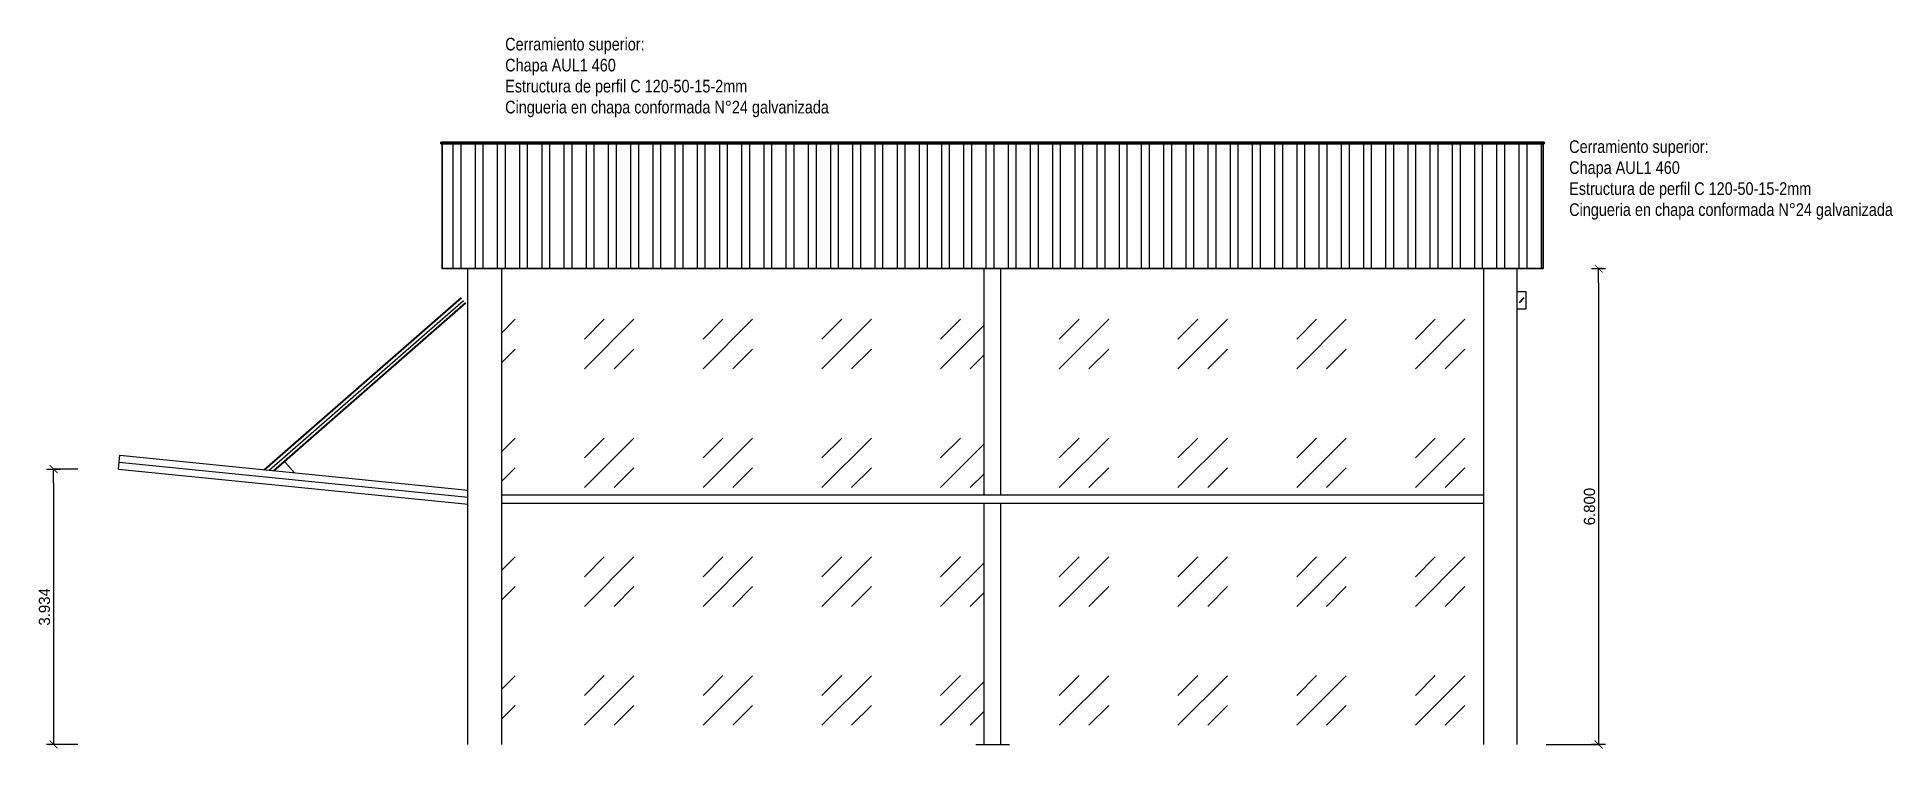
# Model space of a CAD drawing. Header units: millimetres. Extents: x -20 to 118, y -57 to 37.
# Drawn here: x 24.42 to 50.95, y -56.55 to -46.39 of the extents above; entities that cross this region are included whole.
import ezdxf

# ---------------------------------------------------------------- set-up
doc = ezdxf.new("R2010")
doc.units = ezdxf.units.MM
doc.linetypes.add('ES00-PB-CAJA EDIFICADA$0$HIDDEN2', pattern=[0.1875, 0.125, -0.0625])
doc.linetypes.add('RAYITAS', pattern=[0.375, 0.25, -0.125])
doc.layers.get('0').update_dxf_attribs({"linetype": 'CONTINUOUS'})
doc.layers.get('Defpoints').update_dxf_attribs({"linetype": 'CONTINUOUS'})
doc.layers.add('TEXTO', color=7, linetype='CONTINUOUS', lineweight=25)
doc.dimstyles.new('CABREADAS', dxfattribs={"dimtxt": 0.16, "dimasz": 0.2, "dimexe": 0, "dimexo": 0.05, "dimgap": 0.05, "dimtad": 1, "dimdec": 3, "dimzin": 0, "dimdsep": 46, "dimtxsty": 'Standard', "dimblk": 'COTA_N', "dimcen": 0.1, "dimclrd": 256, "dimclrt": 256, "dimadec": 0, "dimazin": 0, "dimtfac": 1, "dimtdec": 3, "dimtix": 1, "dimtmove": 2, "dimatfit": 3, "dimldrblk": 'COTA_N', "dimfxl": 0, "dimtolj": 1, "dimtzin": 0, "dimarcsym": 0})

msp = doc.modelspace()

# ---------------------------------------------------------------- texts
at = {"layer": 'TEXTO', "char_height": 0.18, "width": 6.233314, "attachment_point": 4}
for insert in [(31.1111, -46.9627), (46.3229, -48.427)]:
    msp.add_mtext('{\\fArial Narrow|b0|i0|c0|p34;Cerramiento superior:\\PChapa AUL1 460\\PEstructura de perfil C 120-50-15-2mm\\PCingueria en chapa conformada N°24 galvanizada}', dxfattribs=dict(at, insert=insert))

# ---------------------------------------------------------------- blocks, each defined once
blk = doc.blocks.new('COTA_N')
for p, q in [((-1, 0), (0, 0)), ((0, 0.5), (0, -0.5))]:
    blk.add_line(p, q)
at = {"const_width": 0.065}
blk.add_lwpolyline([(0.14, 0.14), (0.28, 0.28), (0, 0), (-0.14, -0.14), (-0.28, -0.28)], dxfattribs=at)
blk = doc.blocks.new('*D210')
at = {"color": 0, "lineweight": -2, "transparency": 16777216}
for p, q in [((46.794, -49.693), (46.744, -49.693)), ((45.996, -56.493), (46.744, -56.493))]:
    blk.add_line(p, q, dxfattribs=at)
at = {"lineweight": -2, "transparency": 16777216}
blk.add_line((46.744, -49.893), (46.744, -56.293), dxfattribs=at)
at = {"layer": 'Defpoints', "color": 0, "transparency": 16777216}
for p in [(46.744, -49.693), (45.946, -56.493), (46.744, -56.493)]:
    blk.add_point(p, dxfattribs=at)
at = {"lineweight": -2, "transparency": 16777216, "xscale": 0.2, "yscale": 0.2, "zscale": 0.2}
for p, rotation in [((46.744, -49.693), 90), ((46.744, -56.493), 270)]:
    blk.add_blockref('COTA_N', p, dxfattribs=dict(at, rotation=rotation))
at = {"transparency": 16777216, "insert": (46.614, -53.093), "char_height": 0.16, "attachment_point": 5, "rotation": 90}
blk.add_mtext('\\A1;6.800', dxfattribs=at)
blk = doc.blocks.new('*D359')
at = {"color": 0, "lineweight": -2, "transparency": 16777216}
for p, q in [((25.001, -52.559), (24.655, -52.559)), ((25.001, -56.493), (24.655, -56.493))]:
    blk.add_line(p, q, dxfattribs=at)
at = {"lineweight": -2, "transparency": 16777216}
blk.add_line((24.655, -52.759), (24.655, -56.293), dxfattribs=at)
at = {"layer": 'Defpoints', "color": 0, "transparency": 16777216}
for p in [(25.051, -52.559), (24.655, -56.493), (25.051, -56.493)]:
    blk.add_point(p, dxfattribs=at)
at = {"lineweight": -2, "transparency": 16777216, "xscale": 0.2, "yscale": 0.2, "zscale": 0.2}
for p, rotation in [((24.655, -52.559), 90), ((24.655, -56.493), 270)]:
    blk.add_blockref('COTA_N', p, dxfattribs=dict(at, rotation=rotation))
at = {"transparency": 16777216, "insert": (24.525, -54.526), "char_height": 0.16, "attachment_point": 5, "rotation": 90}
blk.add_mtext('\\A1;3.934', dxfattribs=at)

# ---------------------------------------------------------------- dimensions: what is measured, and where the dimension line sits
for base, p1, p2, picture, middle in [((46.7437, -56.4935), (46.7437, -49.6935), (45.9461, -56.4935), '*D210', (46.6137, -53.0935)), ((24.6545, -56.4935), (25.0514, -52.5591), (25.0514, -56.4935), '*D359', (24.5245, -54.5263))]:
    dim = msp.add_linear_dim(base=base, p1=p1, p2=p2, angle=90, dimstyle='CABREADAS', override={"dimfxl": 1.25})
    dim.commit()
    dim.dimension.update_dxf_attribs({"geometry": picture, "text_midpoint": middle})

# ---------------------------------------------------------------- hatches: boundary and pattern name
at = {"linetype": 'ES00-PB-CAJA EDIFICADA$0$HIDDEN2'}
h = msp.add_hatch(dxfattribs=at)
h.set_pattern_fill('STEEL', color=3, scale=0.1, angle=45)
h.set_pattern_definition([(90, (0, 6.57405), (-0.3175, 0), []), (90, (-0.11225, 6.6863), (-0.3175, 0), [])])
h.paths.add_polyline_path([(30.2093, -47.9113), (30.2093, -49.6935), (45.9493, -49.6935), (45.9493, -47.9113)])
h = msp.add_hatch()
h.set_pattern_fill('GOST_GLASS', color=256, scale=0.2)
h.set_pattern_definition([(45, (0, 6.574), (1.697056, 0), [1, -1.4]), (45, (0.4243, 6.574), (1.697056, 0), [0.4, -2]), (45, (0, 6.9983), (1.697056, 0), [0.4, -2])])
h.paths.add_polyline_path([(37.9593, -52.9235), (37.9593, -49.6935), (31.0593, -49.6935), (31.0593, -52.9235)])
h.paths.add_polyline_path([(45.0993, -52.9235), (45.0993, -49.6935), (38.1993, -49.6935), (38.1993, -52.9235)])
h.paths.add_polyline_path([(45.0993, -56.4935), (45.0993, -53.0435), (38.1993, -53.0435), (38.1993, -53.4935), (38.1993, -56.4935), (38.3193, -56.4935)])
h.paths.add_polyline_path([(37.9593, -56.4935), (37.9593, -53.4935), (37.9593, -53.0435), (31.0593, -53.0435), (31.0593, -56.4935)])

# ---------------------------------------------------------------- linework, layer by layer
at = {"color": 3, "lineweight": 30}
for p, q in [((30.1937, -47.9113), (30.1937, -47.8847)), ((30.1937, -47.8847), (30.3573, -47.8847)), ((45.9649, -47.9113), (30.1937, -47.9113)), ((45.9649, -47.8847), (45.8013, -47.8847)), ((45.9649, -47.9113), (45.9649, -47.8847))]:
    msp.add_line(p, q, dxfattribs=at)
at = {"linetype": 'RAYITAS'}
msp.add_line((30.1937, -47.8847), (45.9649, -47.8847), dxfattribs=at)
at = {"lineweight": 35}
for p, q in [((30.2093, -49.6935), (30.2093, -47.9014)), ((45.9493, -49.6935), (45.9493, -47.9014)), ((30.2093, -49.6935), (30.3293, -49.6935))]:
    msp.add_line(p, q, dxfattribs=at)
for p, q in [((30.5793, -56.4935), (30.5793, -49.6935)), ((37.9593, -52.9235), (37.9593, -49.6935)), ((38.1993, -52.9235), (38.1993, -49.6935)), ((45.5793, -56.4935), (45.5793, -49.6935)), ((45.8293, -49.6935), (45.9493, -49.6935)), ((45.7035, -50.0215), (45.7035, -50.2715)), ((27.7367, -52.5737), (30.5176, -50.1465)), ((45.7035, -50.2715), (45.5785, -50.2715)), ((45.5792, -56.4935), (45.5792, -51.9935)), ((25.5821, -52.5591), (25.602, -52.3601)), ((25.592, -52.4596), (30.5801, -52.9586)), ((25.602, -52.3601), (30.5801, -52.8581)), ((28.101, -52.6101), (27.9583, -52.4466)), ((25.5821, -52.5591), (30.5801, -53.0591)), ((31.0592, -52.9235), (45.0993, -52.9235)), ((31.0592, -53.0435), (45.0993, -53.0435)), ((37.9593, -53.4935), (37.9593, -53.0435)), ((38.1993, -53.4935), (38.1993, -53.0435)), ((45.5793, -56.4935), (45.5793, -52.9935)), ((37.9593, -56.4935), (37.9593, -53.4935)), ((38.1993, -56.4935), (38.1993, -53.4935)), ((37.8393, -56.4935), (38.3193, -56.4935))]:
    msp.add_line(p, q)
at = {"color": 1, "lineweight": 40}
for p, q in [((27.6685, -52.5668), (30.4847, -50.1088)), ((45.6739, -50.1088), (45.6081, -50.1841)), ((27.8049, -52.5805), (30.5504, -50.1841))]:
    msp.add_line(p, q, dxfattribs=at)
at = {"ltscale": 0.028}
msp.add_line((45.5785, -50.0215), (45.7035, -50.0215), dxfattribs=at)
at = {"color": 3, "lineweight": 30}
msp.add_lwpolyline([(30.2093, -47.8847), (45.9493, -47.8847), (45.9493, -49.6935), (30.2093, -49.6935)], close=True, dxfattribs=at)
for points in [[(30.5793, -56.4935), (30.5793, -49.6935)], [(31.0593, -49.6935), (31.0593, -56.4935)], [(45.0993, -49.6935), (45.0993, -56.4935)], [(45.5793, -56.4935), (45.5793, -49.6935)]]:
    msp.add_lwpolyline(points)

msp.set_redraw_order([(e.dxf.handle, doc.entitydb.next_handle()) for e in msp.query("TEXT MTEXT ATTDEF DIMENSION ARC_DIMENSION")])  # texts and dimensions are drawn at this point

doc.saveas('drawing.dxf')
